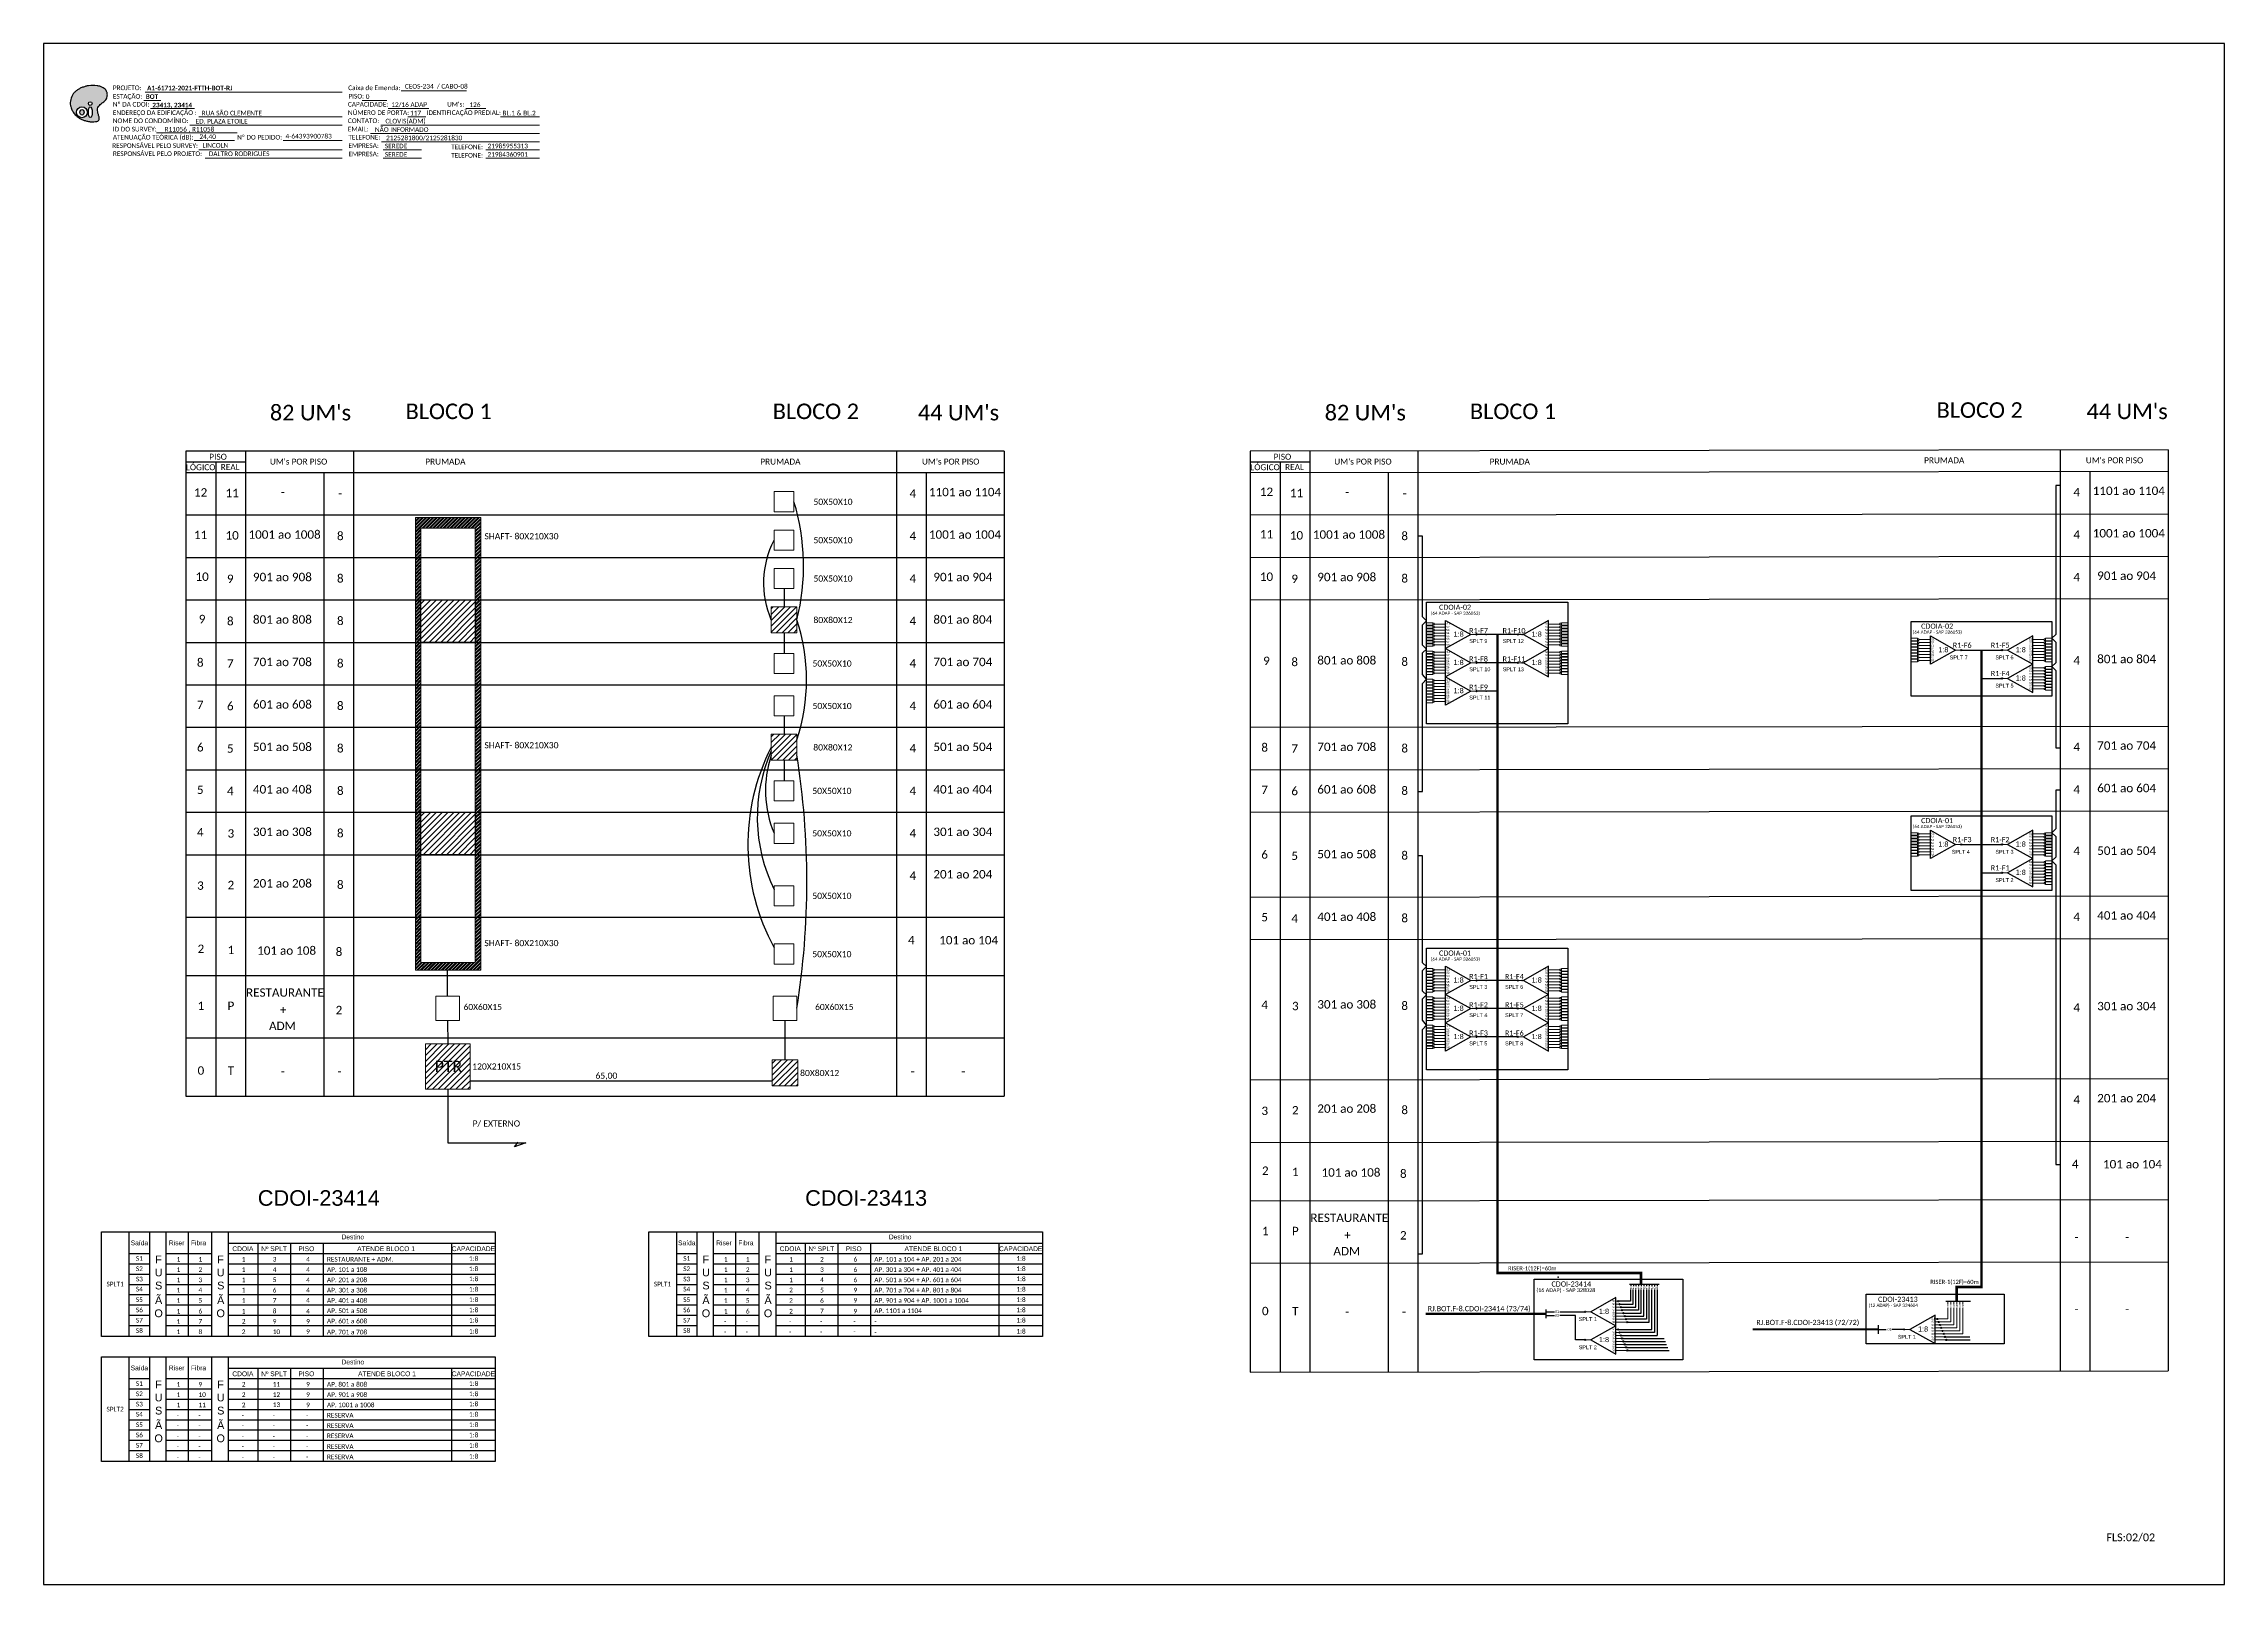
# Model space of a CAD drawing. Header units: metres. Extents: x -1286 to 457, y -500 to 94.
# Drawn here: x -384 to 457, y -500 to 94 of the extents above; entities that cross this region are included whole.
import ezdxf
from ezdxf.enums import TextEntityAlignment as Align

# ---------------------------------------------------------------- set-up
doc = ezdxf.new("R2010")
doc.units = ezdxf.units.M
doc.styles.add('ARIAL', font='arial.ttf')
doc.styles.add('WMF-Calibri0', font='calibri.ttf')
doc.styles.add('WMF-Calibri1', font='calibrib.ttf')
doc.linetypes.add('RESERVA', pattern='A,0.5,-0.15,["RESERVA",Standard,S=0.18,R=0,X=0,Y=-0.1],-1.3', length=1.95)

# ---------------------------------------------------------------- blocks, each defined once
blk = doc.blocks.new('SPLT_1-8_SC-APC')
at = {"color": 1, "lineweight": 0}
blk.add_lwpolyline([(-17.04, -7.55), (-19.26, -7.55)], dxfattribs=at)
at = {"color": 1}
blk.add_lwpolyline([(-7.37, -2.1), (-17.04, -7.55), (-7.37, -13), (-7.37, -2.1)], dxfattribs=at)
at = {"color": 3, "lineweight": 0}
for points in [[(-2.99, -3.51), (-7.37, -3.51)], [(-7.37, -4.66), (-2.99, -4.66)], [(-7.37, -5.82), (-2.99, -5.82)], [(-7.37, -6.97), (-2.99, -6.97)], [(-7.37, -8.12), (-2.99, -8.12)], [(-2.41, -3.02), (-2.41, -4)], [(-2.41, -3.02), (0, -3.02)], [(-2.41, -4), (0, -4)], [(-2.41, -4.17), (-2.41, -5.16)], [(-2.41, -4.17), (0, -4.17)], [(-2.41, -5.16), (0, -5.16)], [(-2.41, -5.32), (-2.41, -6.31)], [(-2.41, -5.32), (0, -5.32)], [(-2.41, -6.31), (0, -6.31)], [(-2.41, -6.48), (-2.41, -7.46)], [(-2.41, -6.48), (0, -6.48)], [(-2.41, -7.46), (0, -7.46)], [(-2.41, -7.63), (-2.41, -8.62)], [(-2.41, -7.63), (0, -7.63)], [(-7.37, -9.28), (-2.99, -9.28)], [(-7.37, -10.43), (-2.99, -10.43)], [(-7.37, -11.58), (-2.99, -11.58)], [(-2.41, -8.62), (0, -8.62)], [(-2.41, -8.78), (-2.41, -9.77)], [(-2.41, -8.78), (0, -8.78)], [(-2.41, -9.77), (0, -9.77)], [(-2.41, -9.94), (-2.41, -10.92)], [(-2.41, -9.94), (0, -9.94)], [(-2.41, -10.92), (0, -10.92)], [(-2.41, -11.09), (-2.41, -12.08)], [(-2.41, -11.09), (0, -11.09)], [(-2.41, -12.08), (0, -12.08)]]:
    blk.add_lwpolyline(points, dxfattribs=at)
for points in [[(-2.99, -3.22), (-2.41, -3.22), (-2.41, -3.8), (-2.99, -3.8)], [(-2.99, -4.38), (-2.41, -4.38), (-2.41, -4.95), (-2.99, -4.95)], [(-2.99, -5.53), (-2.41, -5.53), (-2.41, -6.1), (-2.99, -6.1)], [(-2.99, -6.68), (-2.41, -6.68), (-2.41, -7.26), (-2.99, -7.26)], [(-2.99, -7.84), (-2.41, -7.84), (-2.41, -8.41), (-2.99, -8.41)], [(-2.99, -8.99), (-2.41, -8.99), (-2.41, -9.56), (-2.99, -9.56)], [(-2.99, -10.14), (-2.41, -10.14), (-2.41, -10.72), (-2.99, -10.72)], [(-2.99, -11.3), (-2.41, -11.3), (-2.41, -11.87), (-2.99, -11.87)]]:
    blk.add_lwpolyline(points, close=True, dxfattribs=at)
at = {"color": 1, "style": 'ARIAL'}
for s, height, p in [('1:8', 2, (-13.91, -8.4)), ('S1', 0.75, (-8.74, -3.78)), ('S2', 0.75, (-8.74, -4.97)), ('S3', 0.75, (-8.74, -6.18)), ('S4', 0.75, (-8.74, -7.36)), ('S5', 0.75, (-8.74, -8.57)), ('S6', 0.75, (-8.74, -9.69)), ('S7', 0.75, (-8.74, -10.78)), ('S8', 0.75, (-8.74, -11.9))]:
    blk.add_text(s, height=height, dxfattribs=at).set_placement(p)
blk = doc.blocks.new('SPLT_1-8_SC-APC_ESQ')
at = {"color": 3, "lineweight": 0}
for points in [[(2.41, -3.02), (0, -3.02)], [(2.41, -4), (0, -4)], [(2.41, -4.17), (0, -4.17)], [(2.41, -5.16), (0, -5.16)], [(2.41, -5.32), (0, -5.32)], [(2.41, -6.31), (0, -6.31)], [(2.41, -6.48), (0, -6.48)], [(2.41, -7.46), (0, -7.46)], [(2.41, -7.63), (0, -7.63)], [(2.41, -3.02), (2.41, -4)], [(2.41, -4.17), (2.41, -5.16)], [(2.41, -5.32), (2.41, -6.31)], [(2.41, -6.48), (2.41, -7.46)], [(2.41, -7.63), (2.41, -8.62)], [(2.99, -3.51), (7.37, -3.51)], [(7.37, -4.66), (2.99, -4.66)], [(7.37, -5.82), (2.99, -5.82)], [(7.37, -6.97), (2.99, -6.97)], [(7.37, -8.12), (2.99, -8.12)], [(2.41, -8.62), (0, -8.62)], [(2.41, -8.78), (0, -8.78)], [(2.41, -9.77), (0, -9.77)], [(2.41, -9.94), (0, -9.94)], [(2.41, -10.92), (0, -10.92)], [(2.41, -11.09), (0, -11.09)], [(2.41, -12.08), (0, -12.08)], [(2.41, -8.78), (2.41, -9.77)], [(2.41, -9.94), (2.41, -10.92)], [(2.41, -11.09), (2.41, -12.08)], [(7.37, -9.28), (2.99, -9.28)], [(7.37, -10.43), (2.99, -10.43)], [(7.37, -11.58), (2.99, -11.58)]]:
    blk.add_lwpolyline(points, dxfattribs=at)
for points in [[(2.99, -3.22), (2.41, -3.22), (2.41, -3.8), (2.99, -3.8)], [(2.99, -4.38), (2.41, -4.38), (2.41, -4.95), (2.99, -4.95)], [(2.99, -5.53), (2.41, -5.53), (2.41, -6.1), (2.99, -6.1)], [(2.99, -6.68), (2.41, -6.68), (2.41, -7.26), (2.99, -7.26)], [(2.99, -7.84), (2.41, -7.84), (2.41, -8.41), (2.99, -8.41)], [(2.99, -8.99), (2.41, -8.99), (2.41, -9.56), (2.99, -9.56)], [(2.99, -10.14), (2.41, -10.14), (2.41, -10.72), (2.99, -10.72)], [(2.99, -11.3), (2.41, -11.3), (2.41, -11.87), (2.99, -11.87)]]:
    blk.add_lwpolyline(points, close=True, dxfattribs=at)
at = {"color": 1}
blk.add_lwpolyline([(7.37, -2.1), (17.04, -7.55), (7.37, -13), (7.37, -2.1)], dxfattribs=at)
at = {"color": 1, "lineweight": 0}
blk.add_lwpolyline([(17.04, -7.55), (19.26, -7.55)], dxfattribs=at)
at = {"color": 1, "style": 'ARIAL'}
for s, height, p in [('S5', 0.75, (7.55, -8.57)), ('S3', 0.75, (7.55, -6.18)), ('S4', 0.75, (7.55, -7.36)), ('S2', 0.75, (7.56, -4.97)), ('S1', 0.75, (7.7, -3.78)), ('1:8', 2, (10.45, -8.4)), ('S6', 0.75, (7.55, -9.69)), ('S7', 0.75, (7.55, -10.78)), ('S8', 0.75, (7.55, -11.9))]:
    blk.add_text(s, height=height, dxfattribs=at).set_placement(p)
blk = doc.blocks.new('SPLT_1-8_DIV_DIR')
h = blk.add_hatch(color=3)
h.dxf.hatch_style = 1
edge = h.paths.add_edge_path()
edge.add_arc((12.77, 4.04), 0.242, 0, 360)
h = blk.add_hatch(color=3)
h.dxf.hatch_style = 1
edge = h.paths.add_edge_path()
edge.add_arc((13.27, 2.88), 0.242, 0, 360)
h = blk.add_hatch(color=3)
h.dxf.hatch_style = 1
edge = h.paths.add_edge_path()
edge.add_arc((13.77, 1.73), 0.242, 0, 360)
h = blk.add_hatch(color=3)
h.dxf.hatch_style = 1
edge = h.paths.add_edge_path()
edge.add_arc((14.27, 0.58), 0.242, 0, 360)
h = blk.add_hatch(color=3)
h.dxf.hatch_style = 1
edge = h.paths.add_edge_path()
edge.add_arc((14.77, -0.58), 0.242, 0, 360)
h = blk.add_hatch(color=3)
h.dxf.hatch_style = 1
edge = h.paths.add_edge_path()
edge.add_arc((15.27, -1.73), 0.242, 0, 360)
h = blk.add_hatch(color=3)
h.dxf.hatch_style = 1
edge = h.paths.add_edge_path()
edge.add_arc((15.77, -2.88), 0.242, 0, 360)
h = blk.add_hatch(color=3)
h.dxf.hatch_style = 1
edge = h.paths.add_edge_path()
edge.add_arc((16.27, -4.04), 0.242, 0, 360)
at = {"color": 1, "lineweight": 0}
blk.add_lwpolyline([(2.22, 0), (0, 0)], dxfattribs=at)
at = {"color": 1}
blk.add_lwpolyline([(11.89, 5.45), (2.22, 0), (11.89, -5.45), (11.89, 5.45)], dxfattribs=at)
at = {"color": 7, "lineweight": 0}
for points in [[(12.77, 4.04), (11.89, 4.04)], [(11.89, 2.88), (13.27, 2.88)], [(11.89, 1.73), (13.77, 1.73)], [(11.89, 0.58), (14.27, 0.58)], [(11.89, -0.58), (14.77, -0.58)], [(11.89, -1.73), (15.27, -1.73)], [(11.89, -2.88), (15.77, -2.88)], [(11.89, -4.04), (16.27, -4.04)]]:
    blk.add_lwpolyline(points, dxfattribs=at)
at = {"color": 3}
for centre in [(12.77, 4.04), (13.27, 2.88), (13.77, 1.73), (14.27, 0.58), (14.77, -0.58), (15.27, -1.73), (15.77, -2.88), (16.27, -4.04)]:
    blk.add_circle(centre, 0.242, dxfattribs=at)
at = {"color": 1, "style": 'ARIAL'}
for s, height, p in [('1:8', 2, (5.35, -0.85)), ('S1', 0.75, (10.52, 3.77)), ('S2', 0.75, (10.52, 2.58)), ('S3', 0.75, (10.52, 1.37)), ('S4', 0.75, (10.52, 0.19)), ('S5', 0.75, (10.52, -1.02)), ('S6', 0.75, (10.52, -2.14)), ('S7', 0.75, (10.52, -3.24)), ('S8', 0.75, (10.52, -4.36))]:
    blk.add_text(s, height=height, dxfattribs=at).set_placement(p)
blk = doc.blocks.new('LEG_CDO64_DIR')
blk.add_point((0, 0))
at = {"color": 1, "style": 'WMF-Calibri0', "flags": 4}
blk.add_attdef('MODELO', text='', height=1.5, dxfattribs=at).set_placement((-1.52, -5.5), align=Align.CENTER)
blk.add_attdef('CDO', (-2.62, -3.57), '', height=2, dxfattribs=at)
blk = doc.blocks.new('OI')
h = blk.add_hatch(color=40)
edge = h.paths.add_edge_path()
edge.add_spline(control_points=[(4.35, -0.67), (3.92, -0.99), (3.26, -1.5), (2.81, -2.59), (2.9, -3.5), (3.06, -4.27), (3.31, -4.85), (3.37, -5.39), (3.4, -5.88), (3.2, -6.4), (2.54, -6.61), (1.65, -6.63), (0.55, -6.67), (-0.56, -6.42), (-1.61, -6.14), (-2.77, -5.61), (-3.92, -4.77), (-4.89, -3.7), (-5.34, -2.65), (-5.6, -1.94), (-5.85, -0.96), (-5.71, 0.47), (-5.1, 2.02), (-4.14, 3.02), (-3.3, 3.61), (-2.37, 4.16), (-1.36, 4.44), (-0.56, 4.7), (0.79, 4.85), (2.24, 4.97), (3.79, 4.57), (4.67, 4.21), (5.44, 3.65), (5.76, 2.99), (6.03, 2.21), (6.01, 1.46), (5.72, 0.64), (5.31, 0.08), (4.88, -0.38), (4.51, -0.55), (4.35, -0.67)], knot_values=[0, 0, 0, 0, 1.60434, 2.417191, 3.427595, 4.282808, 4.776746, 5.304182, 5.888771, 6.258406, 6.858137, 7.79129, 8.986195, 10.124242, 11.187857, 12.242908, 13.953784, 15.414161, 16.515391, 17.349188, 17.675853, 19.552021, 21.515531, 22.568638, 23.63245, 24.621084, 25.782718, 26.745347, 27.142653, 29.870543, 31.004649, 31.921532, 32.709589, 33.801391, 34.042471, 35.192333, 35.971461, 36.628871, 37.254359, 37.836911, 37.836911, 37.836911, 37.836911], degree=3, periodic=0)
h.paths.add_polyline_path([(1.13, -0.87, -1), (-0.04, -0.87, -1)], flags=16)
edge = h.paths.add_edge_path(flags=16)
edge.add_ellipse((0.56, -3.59), major_axis=(-0.02, 1.71), ratio=0.361305, start_angle=0, end_angle=360)
h.paths.add_polyline_path([(-0.36, -3.62, -1), (-3.8, -3.62, -1)], flags=16)
edge = h.paths.add_edge_path(flags=0)
edge.add_ellipse((-2.08, -3.62), major_axis=(0, 0.885), ratio=0.758294, start_angle=0, end_angle=360)
at = {"color": 40}
for centre, radius in [((-2.08, -3.62), 1.72), ((0.54, -0.87), 0.587)]:
    blk.add_circle(centre, radius, dxfattribs=at)
blk.add_ellipse((-2.08, -3.62), major_axis=(0, 0.885), ratio=0.758294, start_param=-3.141592653589792, end_param=3.141592653589792, dxfattribs=at)
blk.add_ellipse((0.56, -3.59), major_axis=(-0.02, 1.71), ratio=0.361305, dxfattribs=at)
at = {"color": 40, "start_tangent": (-0.800898, -0.598801), "end_tangent": (-0.800898, -0.598801)}
blk.add_spline([(4.35, -0.67), (3.2, -1.78), (2.9, -2.54), (2.92, -3.55), (3.12, -4.38), (3.28, -4.85), (3.37, -5.37), (3.35, -5.95), (3.2, -6.29), (2.66, -6.55), (1.73, -6.63), (0.54, -6.62), (-0.58, -6.41), (-1.6, -6.11), (-2.56, -5.67), (-3.95, -4.67), (-4.89, -3.56), (-5.37, -2.56), (-5.64, -1.78), (-5.72, -1.46), (-5.63, 0.42), (-4.84, 2.22), (-4.13, 2.99), (-3.27, 3.62), (-2.4, 4.09), (-1.3, 4.47), (-0.37, 4.72), (0.02, 4.77), (2.75, 4.8), (3.85, 4.53), (4.69, 4.16), (5.31, 3.68), (5.85, 2.73), (5.93, 2.5), (5.94, 1.35), (5.67, 0.62), (5.29, 0.08), (4.84, -0.36), (4.35, -0.67)], degree=3, dxfattribs=at)

msp = doc.modelspace()

# ---------------------------------------------------------------- hatches: boundary and pattern name
h = msp.add_hatch()
h.set_pattern_fill('ANSI32', color=3, scale=0.1)
h.set_pattern_definition([(45, (-7865.3121, 2062.385), (-0.67351921, 0.67351921), []), (45, (-7864.8631, 2062.385), (-0.67351921, 0.67351921), [])])
h.paths.add_polyline_path([(-215.47, -88.61), (-240.67, -88.61), (-240.67, -263.01), (-215.47, -263.01)])
h.paths.add_polyline_path([(-238.56, -92.49), (-217.58, -92.49), (-217.58, -260.04), (-238.56, -260.04)], flags=16)
h = msp.add_hatch()
h.set_pattern_fill('LINE', color=1, scale=0.5, angle=45)
h.paths.add_polyline_path([(-217.58, -120.27), (-238.56, -120.27), (-238.56, -136.64), (-217.58, -136.64)])
h = msp.add_hatch()
h.set_pattern_fill('LINE', color=1, scale=0.5, angle=45)
h.paths.add_polyline_path([(-93.55, -122.92), (-103.46, -122.92), (-103.46, -132.96), (-93.55, -132.96)])
h.paths.add_polyline_path([(-93.55, -172.04), (-103.46, -172.04), (-103.46, -182.08), (-93.55, -182.08)])
h = msp.add_hatch(color=3)
h.dxf.hatch_style = 1
edge = h.paths.add_edge_path()
edge.add_arc((168.53, -133.61), 0.256, 0, 360)
h = msp.add_hatch(color=3)
h.dxf.hatch_style = 1
edge = h.paths.add_edge_path()
edge.add_arc((184.46, -133.61), 0.256, 0, 360)
h = msp.add_hatch(color=3)
h.dxf.hatch_style = 1
edge = h.paths.add_edge_path()
edge.add_arc((355.44, -139.61), 0.256, 0, 360)
h = msp.add_hatch(color=3)
h.dxf.hatch_style = 1
edge = h.paths.add_edge_path()
edge.add_arc((371.16, -139.61), 0.256, 0, 360)
h = msp.add_hatch(color=3)
h.dxf.hatch_style = 1
edge = h.paths.add_edge_path()
edge.add_arc((168.53, -144.5), 0.256, 0, 360)
h = msp.add_hatch(color=3)
h.dxf.hatch_style = 1
edge = h.paths.add_edge_path()
edge.add_arc((184.46, -144.5), 0.256, 0, 360)
h = msp.add_hatch(color=3)
h.dxf.hatch_style = 1
edge = h.paths.add_edge_path()
edge.add_arc((371.16, -150.51), 0.256, 0, 360)
h = msp.add_hatch(color=3)
h.dxf.hatch_style = 1
edge = h.paths.add_edge_path()
edge.add_arc((168.53, -155.4), 0.256, 0, 360)
h = msp.add_hatch()
h.set_pattern_fill('LINE', color=1, scale=0.5, angle=45)
h.set_pattern_definition([(45, (0, -81.8594), (-1.122532, 1.122532), [])])
h.paths.add_polyline_path([(-217.58, -202.13), (-238.56, -202.13), (-238.56, -218.5), (-217.58, -218.5)])
h = msp.add_hatch(color=3)
h.dxf.hatch_style = 1
edge = h.paths.add_edge_path()
edge.add_arc((355.44, -214.55), 0.256, 0, 360)
h = msp.add_hatch(color=3)
h.dxf.hatch_style = 1
edge = h.paths.add_edge_path()
edge.add_arc((371.15, -214.55), 0.256, 0, 360)
h = msp.add_hatch(color=3)
h.dxf.hatch_style = 1
edge = h.paths.add_edge_path()
edge.add_arc((371.15, -225.45), 0.256, 0, 360)
h = msp.add_hatch(color=3)
h.dxf.hatch_style = 1
edge = h.paths.add_edge_path()
edge.add_arc((168.53, -266.95), 0.256, 0, 360)
h = msp.add_hatch(color=3)
h.dxf.hatch_style = 1
edge = h.paths.add_edge_path()
edge.add_arc((184.46, -266.95), 0.256, 0, 360)
h = msp.add_hatch(color=3)
h.dxf.hatch_style = 1
edge = h.paths.add_edge_path()
edge.add_arc((168.53, -277.84), 0.256, 0, 360)
h = msp.add_hatch(color=3)
h.dxf.hatch_style = 1
edge = h.paths.add_edge_path()
edge.add_arc((184.46, -277.84), 0.256, 0, 360)
h = msp.add_hatch()
h.set_pattern_fill('ANSI31', color=1, scale=12.675488, style=0)
h.set_pattern_definition([(45, (-1012.0673, -795.594), (-1.1203655, 1.1203655), [])])
h.paths.add_polyline_path([(-236.81, -308.9), (-219.61, -308.9), (-219.61, -291.46), (-236.81, -291.46)])
h.paths.add_polyline_path([(-234.27, -303.38), (-221.49, -303.38), (-221.49, -296.86), (-234.27, -296.86)], flags=24)
h = msp.add_hatch(color=3)
h.dxf.hatch_style = 1
edge = h.paths.add_edge_path()
edge.add_arc((168.53, -288.74), 0.256, 0, 360)
h = msp.add_hatch(color=3)
h.dxf.hatch_style = 1
edge = h.paths.add_edge_path()
edge.add_arc((184.46, -288.74), 0.256, 0, 360)
h = msp.add_hatch()
h.set_pattern_fill('LINE', color=1, scale=0.5, angle=45)
h.set_pattern_definition([(45, (-0.0296, -2.792), (-1.122532, 1.122532), [])])
h.paths.add_polyline_path([(-103.12, -307.6), (-93.22, -307.6), (-93.22, -297.56), (-103.12, -297.56)])
h = msp.add_hatch(color=3)
h.dxf.hatch_style = 1
edge = h.paths.add_edge_path()
edge.add_arc((210.43, -394.68), 0.256, 0, 360)
h = msp.add_hatch(color=3)
h.dxf.hatch_style = 1
edge = h.paths.add_edge_path()
edge.add_arc((333.46, -401.53), 0.205, 0, 360)
h = msp.add_hatch(color=3)
h.dxf.hatch_style = 1
edge = h.paths.add_edge_path()
edge.add_arc((210.43, -405.56), 0.256, 0, 360)

# ---------------------------------------------------------------- linework, layer by layer
for p, q in [((-361.79, -363.86), (-209.93, -363.86)), ((-361.79, -404.27), (-361.79, -363.86)), ((-351.13, -363.86), (-351.13, -404.27)), ((-343.25, -363.86), (-343.25, -404.27)), ((-336.77, -404.27), (-336.77, -363.86)), ((-328.32, -363.86), (-328.32, -404.27)), ((-319.31, -363.86), (-319.31, -404.27)), ((-312.83, -363.86), (-312.83, -404.27)), ((-312.83, -368.27), (-209.93, -368.27)), ((-301.42, -368.27), (-301.42, -404.27)), ((-288.85, -368.27), (-288.85, -404.27)), ((-276.3, -368.27), (-276.3, -404.27)), ((-226.72, -368.27), (-226.72, -404.27)), ((-209.93, -363.86), (-209.93, -404.27)), ((-150.7, -363.86), (1.15, -363.86)), ((-150.7, -404.27), (-150.7, -363.86)), ((-140.04, -363.86), (-140.04, -404.27)), ((-132.16, -363.86), (-132.16, -404.27)), ((-125.69, -404.27), (-125.69, -363.86)), ((-117.23, -363.86), (-117.23, -404.27)), ((-108.22, -363.86), (-108.22, -404.27)), ((-101.74, -363.86), (-101.74, -404.27)), ((-101.74, -368.27), (1.15, -368.27)), ((-90.34, -368.27), (-90.34, -404.27)), ((-77.76, -368.27), (-77.76, -404.27)), ((-65.22, -368.27), (-65.22, -404.27)), ((-15.64, -368.27), (-15.64, -404.27)), ((1.15, -363.86), (1.15, -404.27)), ((-351.13, -372.24), (-343.25, -372.24)), ((-351.13, -376.2), (-343.25, -376.2)), ((-336.77, -372.24), (-319.31, -372.24)), ((-336.77, -376.2), (-319.31, -376.2)), ((-312.83, -372.24), (-209.93, -372.24)), ((-312.83, -376.2), (-209.93, -376.2)), ((-140.04, -372.24), (-132.16, -372.24)), ((-140.04, -376.2), (-132.16, -376.2)), ((-125.69, -372.24), (-108.22, -372.24)), ((-125.69, -376.2), (-108.22, -376.2)), ((-101.74, -372.24), (1.15, -372.24)), ((-101.74, -376.2), (1.15, -376.2)), ((-351.13, -380.17), (-343.25, -380.17)), ((-351.13, -384.14), (-343.25, -384.14)), ((-336.77, -380.17), (-319.31, -380.17)), ((-336.77, -384.14), (-319.31, -384.14)), ((-312.83, -380.17), (-209.93, -380.17)), ((-312.83, -384.14), (-209.93, -384.14)), ((-140.04, -380.17), (-132.16, -380.17)), ((-140.04, -384.14), (-132.16, -384.14)), ((-125.69, -380.17), (-108.22, -380.17)), ((-125.69, -384.14), (-108.22, -384.14)), ((-101.74, -380.17), (1.15, -380.17)), ((-101.74, -384.14), (1.15, -384.14)), ((-351.13, -388.11), (-343.25, -388.11)), ((-351.13, -392.08), (-343.25, -392.08)), ((-336.77, -388.11), (-319.31, -388.11)), ((-336.77, -392.08), (-319.31, -392.08)), ((-312.83, -388.11), (-209.93, -388.11)), ((-312.83, -392.08), (-209.93, -392.08)), ((-140.04, -388.11), (-132.16, -388.11)), ((-140.04, -392.08), (-132.16, -392.08)), ((-125.69, -388.11), (-108.22, -388.11)), ((-125.69, -392.08), (-108.22, -392.08)), ((-101.74, -388.11), (1.15, -388.11)), ((-101.74, -392.08), (1.15, -392.08)), ((-351.13, -396.05), (-343.25, -396.05)), ((-351.13, -400.02), (-343.25, -400.02)), ((-336.77, -396.05), (-319.31, -396.05)), ((-336.77, -400.02), (-319.31, -400.02)), ((-312.83, -396.05), (-209.93, -396.05)), ((-312.83, -400.02), (-209.93, -400.02)), ((-140.04, -396.05), (-132.16, -396.05)), ((-140.04, -400.02), (-132.16, -400.02)), ((-125.69, -396.05), (-108.22, -396.05)), ((-125.69, -400.02), (-108.22, -400.02)), ((-101.74, -396.05), (1.15, -396.05)), ((-101.74, -400.02), (1.15, -400.02)), ((-209.93, -404.27), (-361.79, -404.27)), ((-361.79, -412.07), (-209.93, -412.07)), ((-361.79, -452.49), (-361.79, -412.07)), ((-351.13, -412.07), (-351.13, -452.49)), ((-343.25, -412.07), (-343.25, -452.49)), ((-336.77, -452.49), (-336.77, -412.07)), ((-328.32, -412.07), (-328.32, -452.49)), ((-319.31, -412.07), (-319.31, -452.49)), ((-312.83, -412.07), (-312.83, -452.49)), ((-209.93, -412.07), (-209.93, -452.49)), ((1.15, -404.27), (-150.7, -404.27)), ((-351.13, -420.45), (-343.25, -420.45)), ((-336.77, -420.45), (-319.31, -420.45)), ((-312.83, -416.48), (-209.93, -416.48)), ((-312.83, -420.45), (-209.93, -420.45)), ((-301.42, -416.48), (-301.42, -452.49)), ((-288.85, -416.48), (-288.85, -452.49)), ((-276.3, -416.48), (-276.3, -452.49)), ((-226.72, -416.48), (-226.72, -452.49)), ((-351.13, -424.42), (-343.25, -424.42)), ((-351.13, -428.39), (-343.25, -428.39)), ((-336.77, -424.42), (-319.31, -424.42)), ((-336.77, -428.39), (-319.31, -428.39)), ((-312.83, -424.42), (-209.93, -424.42)), ((-312.83, -428.39), (-209.93, -428.39)), ((-351.13, -432.36), (-343.25, -432.36)), ((-351.13, -436.33), (-343.25, -436.33)), ((-336.77, -432.36), (-319.31, -432.36)), ((-336.77, -436.33), (-319.31, -436.33)), ((-312.83, -432.36), (-209.93, -432.36)), ((-312.83, -436.33), (-209.93, -436.33)), ((-351.13, -440.29), (-343.25, -440.29)), ((-351.13, -444.26), (-343.25, -444.26)), ((-336.77, -440.29), (-319.31, -440.29)), ((-336.77, -444.26), (-319.31, -444.26)), ((-312.83, -440.29), (-209.93, -440.29)), ((-312.83, -444.26), (-209.93, -444.26)), ((-209.93, -452.49), (-361.79, -452.49)), ((-351.13, -448.23), (-343.25, -448.23)), ((-336.77, -448.23), (-319.31, -448.23)), ((-312.83, -448.23), (-209.93, -448.23))]:
    msp.add_line(p, q)
at = {"color": 5}
for p, q in [((236.2, -384.03), (236.2, -384.9)), ((237.2, -384.03), (237.2, -384.9)), ((237.2, -384.03), (237.2, -384.9)), ((237.2, -386.12), (237.2, -402.68)), ((238.19, -384.03), (238.19, -384.9)), ((238.19, -386.12), (238.19, -403.84)), ((237.2, -402.68), (223.61, -402.68)), ((224.18, -403.84), (238.19, -403.84))]:
    msp.add_line(p, q, dxfattribs=at)
at = {"color": 8, "linetype": 'RESERVA', "ltscale": 4}
for p, q in [((224.68, -405), (240.85, -405)), ((225.18, -406.15), (241.35, -406.15)), ((225.68, -407.3), (241.85, -407.3)), ((226.17, -408.45), (242.35, -408.45)), ((226.67, -409.6), (242.85, -409.6)), ((349.47, -404.41), (358.84, -404.41)), ((349.97, -405.56), (358.86, -405.56))]:
    msp.add_line(p, q, dxfattribs=at)
msp.add_lwpolyline([(-384.06, -499.81), (456.94, -499.81), (456.94, 94.19), (-384.06, 94.19)], close=True)
at = {"color": 7, "lineweight": 0}
for points in [[(-246.14, 76.01), (-221, 76.01)], [(-345.46, 72.24), (-338.91, 72.24)], [(-344.95, 75.52), (-268.98, 75.52)], [(-342.8, 69.17), (-325.83, 69.17)], [(-261.18, 72.28), (-251.7, 72.28)], [(-251.13, 69.17), (-235.45, 69.17)], [(-221.19, 69.17), (-213.52, 69.17)], [(-340.48, 59.75), (-309.44, 59.75)], [(-327.64, 62.82), (-268.98, 62.82)], [(-324.23, 65.93), (-268.98, 65.93)], [(-258.05, 59.58), (-192.79, 59.58)], [(-254.02, 62.82), (-192.79, 62.82)], [(-243.55, 65.93), (-236.6, 65.93)], [(-207.85, 65.93), (-192.82, 65.93)], [(-325.95, 56.79), (-310.44, 56.79)], [(-324.23, 53.23), (-268.98, 53.23)], [(-291.72, 56.79), (-268.95, 56.79)], [(-253.77, 56.34), (-192.79, 56.34)], [(-253.16, 53.23), (-238.36, 53.23)], [(-213.56, 53.23), (-192.79, 53.23)], [(-321.74, 49.99), (-268.98, 49.99)], [(-253.16, 49.99), (-238.36, 49.99)], [(-213.56, 49.99), (-192.79, 49.99)]]:
    msp.add_lwpolyline(points, dxfattribs=at)
at = {"color": 0}
for points in [[(-13.62, -62.93), (-329.19, -62.93)], [(-329.19, -67.04), (-306.04, -67.04)], [(435.2, -62.43), (81.28, -62.93)], [(81.28, -67.04), (104.43, -67.04)], [(-329.19, -71.15), (-13.62, -71.15)], [(81.28, -71.15), (435.2, -70.65)]]:
    msp.add_lwpolyline(points, dxfattribs=at)
for points in [[(-329.19, -62.93), (-329.19, -71.15)], [(-317.61, -67.04), (-317.61, -71.15)], [(-306.04, -71.15), (-306.04, -62.93)], [(-264.45, -71.15), (-264.45, -62.93)], [(-55.21, -62.93), (-55.21, -71.15)], [(-13.62, -62.93), (-13.62, -71.15)], [(81.28, -62.93), (81.28, -71.15)], [(92.85, -67.04), (92.85, -71.15)], [(104.43, -71.15), (104.43, -62.93)], [(146.02, -71.15), (146.02, -62.93)], [(393.61, -62.43), (393.61, -70.65)], [(435.2, -62.43), (435.2, -70.65)], [(-329.19, -71.15), (-329.19, -311.62)], [(-329.19, -71.15), (-13.62, -71.15)], [(-317.61, -71.15), (-317.61, -311.62)], [(-306.04, -311.62), (-306.04, -71.15)], [(-276.02, -71.15), (-276.02, -311.62)], [(-264.45, -311.62), (-264.45, -71.15)], [(-55.21, -71.15), (-55.21, -311.62)], [(-43.64, -311.62), (-43.64, -71.15)], [(-13.62, -71.15), (-13.62, -311.62)], [(81.28, -71.15), (435.2, -70.65)], [(81.28, -71.15), (81.28, -417.99)], [(92.85, -71.15), (92.85, -417.99)], [(104.43, -417.99), (104.43, -71.15)], [(134.44, -71.15), (134.44, -417.99)], [(146.02, -417.99), (146.02, -71.15)], [(393.61, -70.65), (393.61, -417.49)], [(405.18, -417.49), (405.18, -70.65)], [(435.2, -70.65), (435.2, -417.49)], [(-329.19, -87.53), (-13.62, -87.53)], [(81.28, -87.53), (435.2, -87.02)], [(-329.19, -103.9), (-13.62, -103.9)], [(81.28, -103.9), (435.2, -103.4)], [(-329.19, -120.27), (-13.62, -120.27)], [(81.28, -120.27), (435.2, -119.77)], [(-329.19, -136.64), (-13.62, -136.64)], [(-329.19, -153.01), (-13.62, -153.01)], [(-329.19, -169.38), (-13.62, -169.38)], [(81.28, -169.38), (435.2, -168.88)], [(-329.19, -185.76), (-13.62, -185.76)], [(81.28, -185.76), (435.2, -185.26)], [(81.28, -202.13), (435.2, -201.63)], [(-329.19, -202.13), (-13.62, -202.13)], [(-329.19, -218.5), (-13.62, -218.5)], [(81.28, -234.87), (435.2, -234.37)], [(-329.19, -242.59), (-13.62, -242.59)], [(81.28, -251.24), (435.2, -250.74)], [(-329.19, -265.06), (-13.62, -265.06)], [(-329.19, -289.15), (-13.62, -289.15)], [(81.28, -305.34), (435.2, -304.83)], [(-329.19, -311.62), (-13.62, -311.62)], [(81.28, -329.42), (435.2, -328.92)], [(81.28, -351.9), (435.2, -351.4)], [(81.28, -375.98), (435.2, -375.48)], [(81.28, -417.99), (435.2, -417.49)]]:
    msp.add_lwpolyline(points)
at = {"lineweight": 0}
for points in [[(-94.68, -78.53), (-102.34, -78.53), (-102.34, -86.3), (-94.68, -86.3)], [(-94.68, -93.32), (-102.34, -93.32), (-102.34, -101.09), (-94.68, -101.09)], [(-94.68, -108.12), (-102.34, -108.12), (-102.34, -115.89), (-94.68, -115.89)], [(-94.68, -140.87), (-102.34, -140.87), (-102.34, -148.63), (-94.68, -148.63)], [(-94.68, -157.24), (-102.34, -157.24), (-102.34, -165.01), (-94.68, -165.01)], [(-94.68, -189.98), (-102.34, -189.98), (-102.34, -197.75), (-94.68, -197.75)], [(-94.68, -206.35), (-102.34, -206.35), (-102.34, -214.12), (-94.68, -214.12)], [(-94.68, -230.44), (-102.34, -230.44), (-102.34, -238.21), (-94.68, -238.21)], [(-94.68, -252.91), (-102.34, -252.91), (-102.34, -260.68), (-94.68, -260.68)]]:
    msp.add_lwpolyline(points, close=True, dxfattribs=at)
at = {"color": 3}
for points in [[(-93.55, -127.94, 0.136772), (-94.68, -82.41)], [(-103.46, -127.94, -0.220044), (-102.34, -97.21)], [(-93.55, -174.19, 0.160724), (-93.55, -127.94)], [(-103.46, -177.06, 0.247546), (-102.34, -254.34)], [(-103.46, -178.47, 0.22184), (-102.34, -231.95)], [(-103.46, -180.16, 0.182591), (-102.34, -210.24)], [(-93.55, -277.72, 0.07868), (-93.55, -180.05)]]:
    msp.add_lwpolyline(points, format="xyb", dxfattribs=at)
for points in [[(393.61, -76.11), (391.96, -76.11), (391.95, -133.57), (390.39, -135.08), (391.95, -136.59), (391.95, -144.47), (390.39, -145.98), (391.95, -147.48), (391.99, -177.29), (393.64, -177.29)], [(146.01, -194.14), (147.66, -194.14), (147.66, -152.52), (149.24, -150.87), (147.67, -149.01), (147.67, -140.73), (149.24, -139.22), (147.67, -137.71), (147.67, -129.83), (149.24, -128.32), (147.67, -126.82), (147.67, -95.65), (146.02, -95.65)], [(-98.51, -115.89), (-98.51, -122.92)], [(-98.51, -132.96), (-98.51, -140.87)], [(-98.51, -165.01), (-98.51, -172.04)], [(-98.51, -182.08), (-98.51, -189.98)], [(393.61, -193.66), (391.96, -193.66), (391.95, -208.51), (390.38, -210.02), (391.95, -211.53), (391.95, -219.41), (390.38, -220.92), (391.95, -222.42), (391.95, -337.95), (393.6, -337.95)], [(146.01, -372.37), (147.66, -372.37), (147.66, -285.86), (149.24, -284.21), (147.67, -282.35), (147.67, -274.07), (149.24, -272.56), (147.67, -271.05), (147.67, -263.17), (149.24, -261.66), (147.67, -260.16), (147.67, -218.93), (146.02, -218.93)], [(-228.27, -273.08), (-228.26, -263.01)], [(-228.27, -282.36), (-228.21, -291.46)], [(-98.14, -297.56), (-98.12, -282.36)], [(-219.61, -305.71), (-103.12, -305.71)], [(195.45, -394.68), (198.61, -394.68)], [(200.68, -394.68), (210.43, -394.68)], [(323.49, -401.53), (326.57, -401.53)], [(333.46, -401.53), (328.72, -401.53)]]:
    msp.add_lwpolyline(points, dxfattribs=at)
at = {"color": 2, "lineweight": 0}
for points in [[(-240.67, -88.55), (-215.47, -88.55), (-215.47, -263.01), (-240.67, -263.01)], [(-238.56, -92.6), (-217.58, -92.6), (-217.58, -260.04), (-238.56, -260.04)]]:
    msp.add_lwpolyline(points, close=True, dxfattribs=at)
at = {"color": 10}
for points in [[(-238.56, -120.27), (-217.58, -120.27), (-217.58, -136.64), (-238.56, -136.64)], [(-238.56, -202.13), (-217.58, -202.13), (-217.58, -218.5), (-238.56, -218.5)]]:
    msp.add_lwpolyline(points, close=True, dxfattribs=at)
at = {"color": 1, "lineweight": 0}
for points in [[(-93.55, -122.92), (-103.46, -122.92), (-103.46, -132.96), (-93.55, -132.96)], [(-93.55, -172.04), (-103.46, -172.04), (-103.46, -182.08), (-93.55, -182.08)], [(-236.81, -291.46), (-219.61, -291.46), (-219.61, -308.9), (-236.81, -308.9)], [(-93.22, -297.56), (-103.12, -297.56), (-103.12, -307.6), (-93.22, -307.6)]]:
    msp.add_lwpolyline(points, close=True, dxfattribs=at)
at = {"color": 1}
for points in [[(149.24, -121.17), (203.73, -121.17), (203.73, -168.07), (149.24, -168.07)], [(336.18, -128.56), (390.42, -128.56), (390.42, -157.37), (336.18, -157.37)], [(336.18, -203.5), (390.41, -203.5), (390.41, -232.31), (336.18, -232.31)], [(149.24, -254.51), (203.73, -254.51), (203.73, -301.41), (149.24, -301.41)], [(190.81, -382.14), (248.04, -382.14), (248.04, -413.23), (190.81, -413.23)], [(318.85, -387.98), (371.98, -387.98), (371.98, -407.09), (318.85, -407.09)]]:
    msp.add_lwpolyline(points, close=True, dxfattribs=at)
at = {"color": 5}
for points in [[(184.44, -133.61), (168.78, -133.61)], [(355.44, -139.61), (371.13, -139.61)], [(184.44, -144.5), (168.78, -144.5)], [(363.28, -150.51), (371.13, -150.51)], [(176.61, -155.4), (168.78, -155.4)], [(355.44, -214.55), (371.12, -214.55)], [(363.28, -225.45), (371.12, -225.45)], [(184.44, -266.95), (168.78, -266.95)], [(184.44, -277.84), (168.78, -277.84)], [(176.61, -288.74), (168.78, -288.74)], [(184.44, -288.74), (168.78, -288.74)], [(227.97, -386.12), (227.97, -390.65), (223.2, -390.65)], [(223.42, -401.53), (236.2, -401.53), (236.2, -386.12)], [(223.92, -391.8), (228.97, -391.8), (228.97, -386.12)], [(224.42, -392.95), (230.03, -392.95), (230.03, -386.12)], [(231.02, -386.12), (231.02, -394.1), (224.7, -394.1)], [(225.41, -395.26), (232.08, -395.26), (232.08, -386.12)], [(225.91, -396.41), (233.07, -396.41), (233.07, -386.12)], [(234.13, -386.12), (234.13, -397.56), (226.2, -397.56)], [(226.91, -398.71), (235.13, -398.72), (235.13, -386.12)], [(227.49, -384.03), (239, -384.01)], [(228.09, -384.03), (228.09, -384.9)], [(229.01, -384.03), (229.01, -384.9)], [(229.94, -384.03), (229.94, -384.9)], [(231.02, -384.03), (231.02, -384.9)], [(232.08, -384.03), (232.08, -384.9)], [(233.07, -384.03), (233.07, -384.9)], [(234.13, -384.03), (234.13, -384.9)], [(235.13, -384.03), (235.13, -384.9)], [(349.55, -390.58), (359.03, -390.58)]]:
    msp.add_lwpolyline(points, dxfattribs=at)
at = {"color": 5, "const_width": 1}
for points in [[(231.99, -384.03), (231.99, -379.81), (176.61, -379.81), (176.61, -133.61)], [(353.71, -390.58), (353.71, -385.11), (363.28, -385.11), (363.28, -139.61)]]:
    msp.add_lwpolyline(points, dxfattribs=at)
at = {"color": 0, "lineweight": 0}
for points in [[(-223.69, -273.08), (-232.85, -273.08), (-232.85, -282.36), (-223.69, -282.36)], [(-93.55, -273.08), (-102.7, -273.08), (-102.7, -282.36), (-93.55, -282.36)]]:
    msp.add_lwpolyline(points, close=True, dxfattribs=at)
at = {"color": 1}
for points in [[(-228.21, -308.9), (-228.21, -329.55), (-198.07, -329.55)], [(-202.48, -331.14), (-201.08, -329.31)], [(-198.07, -329.55), (-202.48, -331.14)], [(195.45, -397.18), (195.45, -393.83)], [(323.49, -403.16), (323.49, -399.9)]]:
    msp.add_lwpolyline(points, dxfattribs=at)
for points, const_width in [([(148.97, -395.51), (195.45, -395.51)], 1), ([(275.03, -401.53), (323.49, -401.53)], 0.8)]:
    msp.add_lwpolyline(points, dxfattribs=dict(at, const_width=const_width))
at = {"color": 5, "lineweight": 0}
for points in [[(350.24, -393.32), (350.24, -397.49), (346.47, -397.49)], [(346.97, -398.65), (351.4, -398.65), (351.4, -393.29)], [(347.47, -399.8), (352.55, -399.8), (352.55, -393.29)], [(347.97, -400.95), (353.71, -400.95), (353.71, -393.29)], [(348.47, -402.1), (354.87, -402.1), (354.87, -393.29)], [(348.97, -403.26), (356.02, -403.26), (356.02, -393.29)], [(350.24, -390.58), (350.24, -391.9)], [(351.4, -390.58), (351.4, -391.86)], [(352.55, -390.58), (352.55, -391.87)], [(353.71, -390.58), (353.71, -391.86)], [(354.87, -390.58), (354.87, -391.86)], [(356.02, -390.58), (356.02, -391.87)]]:
    msp.add_lwpolyline(points, dxfattribs=at)
at = {"color": 2}
for points in [[(195.45, -396.14), (198.61, -396.14)], [(210.43, -405.56), (206.74, -405.56), (206.74, -396.14), (200.68, -396.14)]]:
    msp.add_lwpolyline(points, dxfattribs=at)
at = {"color": 3}
for centre, radius in [((168.53, -133.61), 0.256), ((184.46, -133.61), 0.256), ((355.44, -139.61), 0.256), ((371.16, -139.61), 0.256), ((168.53, -144.5), 0.256), ((184.46, -144.5), 0.256), ((371.16, -150.51), 0.256), ((168.53, -155.4), 0.256), ((355.44, -214.55), 0.256), ((371.15, -214.55), 0.256), ((371.15, -225.45), 0.256), ((168.53, -266.95), 0.256), ((184.46, -266.95), 0.256), ((168.53, -277.84), 0.256), ((184.46, -277.84), 0.256), ((168.53, -288.74), 0.256), ((184.46, -288.74), 0.256), ((210.43, -394.68), 0.256), ((333.46, -401.53), 0.205), ((333.46, -401.53), 0.205), ((210.43, -405.56), 0.256)]:
    msp.add_circle(centre, radius, dxfattribs=at)
for p in [(172.27, -133.61), (186.08, -133.61), (172.27, -144.5), (186.08, -144.5), (172.27, -155.4), (172.27, -266.95), (186.08, -266.95), (172.27, -277.84), (186.08, -277.84), (172.27, -288.74)]:
    msp.add_point(p)

# ---------------------------------------------------------------- block references
at = {"color": 6, "xscale": 1.213923925163967, "yscale": 1.213923925163967, "zscale": 1.213923925163967, "rotation": 0.1532896023949059}
msp.add_blockref('OI', (-366.75, 72.14), dxfattribs=at)
for name, p in [('SPLT_1-8_SC-APC_ESQ', (149.24, -126.06)), ('SPLT_1-8_SC-APC_ESQ', (336.18, -132.06)), ('SPLT_1-8_SC-APC_ESQ', (149.24, -136.96)), ('SPLT_1-8_SC-APC_ESQ', (149.24, -147.85)), ('SPLT_1-8_SC-APC_ESQ', (336.18, -207)), ('SPLT_1-8_SC-APC_ESQ', (149.24, -259.4)), ('SPLT_1-8_SC-APC_ESQ', (149.24, -270.3)), ('SPLT_1-8_SC-APC_ESQ', (149.24, -281.19)), ('SPLT_1-8_DIV_DIR', (333.46, -401.53))]:
    msp.add_blockref(name, p)
at = {"color": 3}
for p in [(203.7, -126.06), (390.39, -132.06), (203.7, -136.96), (390.39, -142.96), (390.38, -207), (390.38, -217.9), (203.7, -259.4), (203.7, -270.3), (203.7, -281.19)]:
    msp.add_blockref('SPLT_1-8_SC-APC', p, dxfattribs=at)
ref = msp.add_blockref('LEG_CDO64_DIR', (200.06, -381.43))
ref.add_attrib('CDO', 'CDOI-23414', (197.44, -385.01), dxfattribs={"color": 1, "height": 2, "style": 'WMF-Calibri0'})
ref.add_attrib('MODELO', '(16 ADAP) - SAP 328028', dxfattribs={"color": 1, "height": 1.5, "style": 'WMF-Calibri0'}).set_placement((202.97, -387.13), align=Align.CENTER)
at = {"xscale": 0.9982254764087685, "yscale": 0.9982254764087685, "zscale": 0.9982254764087685}
for p in [(210.43, -394.68), (210.43, -405.56)]:
    msp.add_blockref('SPLT_1-8_DIV_DIR', p, dxfattribs=at)

# ---------------------------------------------------------------- texts
at = {"color": 7, "lineweight": 0, "style": 'WMF-Calibri0'}
for s, height, p in [('PROJETO:', 1.793, (-357.35, 76.26)), ('Caixa de Emenda:', 1.7927, (-266.59, 76.26)), ('ESTAÇÃO:', 1.793, (-357.35, 72.98)), ('Nº DA CDOI:', 1.7927, (-357.35, 69.91)), ('ENDEREÇO DA EDIFICAÇÃO :', 1.7927, (-357.35, 66.68)), ('CAPACIDADE:', 1.7927, (-266.7, 69.91)), ('NÚMERO DE PORTA:', 1.7927, (-266.7, 66.68)), ('PISO:', 1.793, (-266.52, 73.03)), ('IDENTIFICAÇÃO PREDIAL:', 1.7927, (-236.33, 66.68)), ("UM's:", 1.793, (-228.46, 69.91)), ('ATENUAÇÃO TEÓRICA (dB):', 1.7927, (-357.35, 57.21)), ('NOME DO CONDOMÍNIO:', 1.7927, (-357.35, 63.56)), ('ID DO SURVEY:', 1.7927, (-357.35, 60.33)), ('Nº DO PEDIDO:', 1.7927, (-309.43, 57.21)), ('CONTATO:', 1.793, (-266.7, 63.56)), ('EMAIL:', 1.793, (-266.7, 60.33)), ('TELEFONE:', 1.793, (-266.52, 57.21)), ('RESPONSÁVEL PELO SURVEY:', 1.7927, (-357.59, 53.98)), ('RESPONSÁVEL PELO PROJETO:', 1.7927, (-357.35, 50.87)), ('EMPRESA:', 1.793, (-266.52, 53.98)), ('EMPRESA:', 1.793, (-266.52, 50.74)), ('TELEFONE:', 1.793, (-226.92, 53.47)), ('TELEFONE:', 1.793, (-226.92, 50.24))]:
    msp.add_text(s, height=height, dxfattribs=at).set_placement(p)
at = {"color": 7}
for s, height, style, p in [('A1-61712-2021-FTTH-BOT-RJ', 1.7927, 'WMF-Calibri1', (-344.15, 76.17)), ('CEOS-234  / CABO-08', 1.7927, 'WMF-Calibri0', (-244.74, 76.85)), ('BOT', 1.793, 'WMF-Calibri1', (-344.67, 72.89)), (' RUA SÃO CLEMENTE', 1.7927, 'WMF-Calibri0', (-323.72, 66.52)), ('0', 1.79, 'WMF-Calibri0', (-259.83, 72.88)), ('12/16 ADAP', 1.793, 'WMF-Calibri0', (-249.96, 69.79)), ('117', 1.793, 'WMF-Calibri0', (-242.73, 66.53)), ('126', 1.793, 'WMF-Calibri0', (-219.84, 69.77)), ('BL.1 & BL.2', 1.7927, 'WMF-Calibri0', (-207.09, 66.53)), ('R11056 , R11058', 1.7927, 'WMF-Calibri0', (-337.39, 60.28)), ('ED. PLAZA ETOILE', 1.7927, 'WMF-Calibri0', (-325.44, 63.39)), ('24,40', 1.793, 'WMF-Calibri0', (-323.96, 57.45)), ('4-64393900783', 1.7927, 'WMF-Calibri0', (-290.77, 57.62)), ('NÃO INFORMADO', 1.7927, 'WMF-Calibri0', (-256.28, 60.18)), ('CLOVIS(ADM)', 1.7927, 'WMF-Calibri0', (-252.24, 63.42)), ('2125281800/2125281830', 1.7927, 'WMF-Calibri0', (-251.99, 56.94)), ('LINCOLN', 1.793, 'WMF-Calibri0', (-322.83, 54.07)), ('DALTRO RODRIGUES', 1.7927, 'WMF-Calibri0', (-320.34, 50.83)), ('SEREDE', 1.793, 'WMF-Calibri0', (-252.46, 53.83)), ('SEREDE', 1.793, 'WMF-Calibri0', (-252.46, 50.59)), ('21985955313', 1.7927, 'WMF-Calibri0', (-212.85, 53.83)), ('21984360901', 1.7927, 'WMF-Calibri0', (-212.85, 50.59)), ('-', 3.24, 'WMF-Calibri0', (-292.57, -80.31)), ('50X50X10', 2.373, 'WMF-Calibri0', (-87.18, -83.63)), ('1101 ao 1104', 3.24, 'WMF-Calibri0', (-42.65, -80.31)), ('-', 3.24, 'WMF-Calibri0', (117.9, -80.31)), ('1101 ao 1104', 3.24, 'WMF-Calibri0', (406.17, -79.81)), ('1001 ao 1008', 3.24, 'WMF-Calibri0', (-305.05, -96.68)), ('SHAFT- 80X210X30', 2.3729, 'WMF-Calibri0', (-214.07, -96.9)), ('50X50X10', 2.373, 'WMF-Calibri0', (-87.18, -98.42)), ('1001 ao 1004', 3.24, 'WMF-Calibri0', (-42.65, -96.68)), ('1001 ao 1008', 3.24, 'WMF-Calibri0', (105.42, -96.68)), ('1001 ao 1004', 3.24, 'WMF-Calibri0', (406.17, -96.18)), ('901 ao 904', 3.24, 'WMF-Calibri0', (407.89, -112.56)), ('901 ao 908', 3.24, 'WMF-Calibri0', (-303.33, -113.06)), ('50X50X10', 2.373, 'WMF-Calibri0', (-87.18, -113.22)), ('901 ao 904', 3.24, 'WMF-Calibri0', (-40.93, -113.06)), ('901 ao 908', 3.24, 'WMF-Calibri0', (107.13, -113.06)), ('801 ao 808', 3.24, 'WMF-Calibri0', (-303.33, -129.43)), ('801 ao 804', 3.24, 'WMF-Calibri0', (-40.93, -129.43)), ('80X80X12', 2.373, 'WMF-Calibri0', (-87.17, -129.2)), ('701 ao 708', 3.24, 'WMF-Calibri0', (-303.33, -145.8)), ('701 ao 704', 3.24, 'WMF-Calibri0', (-40.93, -145.8)), ('801 ao 808', 3.24, 'WMF-Calibri0', (107.13, -145.16)), ('SPLT 9', 1.5, 'ARIAL', (165.74, -136.87)), ('SPLT 12', 1.5, 'ARIAL', (178.63, -136.87)), ('SPLT 7', 1.5, 'ARIAL', (350.99, -143.19)), ('SPLT 6', 1.5, 'ARIAL', (368.64, -143.19)), ('801 ao 804', 3.24, 'WMF-Calibri0', (407.89, -144.66)), ('50X50X10', 2.373, 'WMF-Calibri0', (-87.53, -145.97)), ('SPLT 10', 1.5, 'ARIAL', (165.74, -147.76)), ('SPLT 13', 1.5, 'ARIAL', (178.63, -147.76)), ('601 ao 608', 3.24, 'WMF-Calibri0', (-303.33, -162.17)), ('601 ao 604', 3.24, 'WMF-Calibri0', (-40.93, -162.17)), ('SPLT 11', 1.5, 'ARIAL', (165.74, -158.66)), ('SPLT 5', 1.5, 'ARIAL', (368.64, -154.09)), ('50X50X10', 2.373, 'WMF-Calibri0', (-87.53, -162.34)), ('501 ao 508', 3.24, 'WMF-Calibri0', (-303.33, -178.54)), ('SHAFT- 80X210X30', 2.3729, 'WMF-Calibri0', (-214.07, -177.47)), ('80X80X12', 2.373, 'WMF-Calibri0', (-87.24, -178.32)), ('501 ao 504', 3.24, 'WMF-Calibri0', (-40.93, -178.54)), ('701 ao 708', 3.24, 'WMF-Calibri0', (107.13, -178.54)), ('701 ao 704', 3.24, 'WMF-Calibri0', (407.89, -178.04)), ('401 ao 408', 3.24, 'WMF-Calibri0', (-303.33, -194.92)), ('50X50X10', 2.373, 'WMF-Calibri0', (-87.61, -195.08)), ('401 ao 404', 3.24, 'WMF-Calibri0', (-40.93, -194.92)), ('601 ao 608', 3.24, 'WMF-Calibri0', (107.13, -194.92)), ('601 ao 604', 3.24, 'WMF-Calibri0', (407.89, -194.42)), ('301 ao 308', 3.24, 'WMF-Calibri0', (-303.33, -211.29)), ('50X50X10', 2.373, 'WMF-Calibri0', (-87.61, -211.45)), ('301 ao 304', 3.24, 'WMF-Calibri0', (-40.93, -211.29)), ('501 ao 508', 3.24, 'WMF-Calibri0', (107.13, -219.88)), ('SPLT 4', 1.5, 'ARIAL', (351.79, -218.13)), ('SPLT 3', 1.5, 'ARIAL', (368.64, -218.13)), ('501 ao 504', 3.24, 'WMF-Calibri0', (407.89, -218.57)), ('201 ao 204', 3.24, 'WMF-Calibri0', (-40.93, -227.66)), ('201 ao 208', 3.24, 'WMF-Calibri0', (-303.33, -231.15)), ('50X50X10', 2.373, 'WMF-Calibri0', (-87.61, -235.54)), ('SPLT 2', 1.5, 'ARIAL', (368.64, -229.03)), ('401 ao 408', 3.24, 'WMF-Calibri0', (107.13, -244.03)), ('401 ao 404', 3.24, 'WMF-Calibri0', (407.89, -243.53)), ('SHAFT- 80X210X30', 2.3729, 'WMF-Calibri0', (-214.07, -253.75)), ('101 ao 104', 3.24, 'WMF-Calibri0', (-38.69, -253.08)), ('101 ao 108', 3.24, 'WMF-Calibri0', (-301.71, -257.07)), ('50X50X10', 2.373, 'WMF-Calibri0', (-87.61, -258.01)), ('SPLT 3', 1.5, 'ARIAL', (165.74, -270.21)), ('SPLT 6', 1.5, 'ARIAL', (179.55, -270.21)), ('RESTAURANTE', 3.24, 'WMF-Calibri0', (-306, -273.26)), ('+', 3.24, 'WMF-Calibri0', (-292.94, -279.93)), ('301 ao 308', 3.24, 'WMF-Calibri0', (107.13, -277.82)), ('301 ao 304', 3.24, 'WMF-Calibri0', (407.89, -278.49)), ('ADM', 3.24, 'WMF-Calibri0', (-297.13, -286.12)), ('SPLT 4', 1.5, 'ARIAL', (165.74, -281.1)), ('SPLT 7', 1.5, 'ARIAL', (179.55, -281.1)), ('SPLT 5', 1.5, 'ARIAL', (165.74, -292)), ('SPLT 8', 1.5, 'ARIAL', (179.55, -292)), ('-', 3.24, 'WMF-Calibri0', (-292.55, -303.6)), ('-', 3.24, 'WMF-Calibri0', (-270.68, -303.6)), ('PTR', 4.351, 'WMF-Calibri0', (-233.18, -302.28)), ('120X210X15', 2.373, 'WMF-Calibri0', (-218.77, -301.33)), ('65,00', 2.373, 'WMF-Calibri0', (-171.24, -304.86)), ('80X80X12', 2.373, 'WMF-Calibri0', (-92.33, -303.84)), ('-', 3.24, 'WMF-Calibri0', (-49.68, -303.6)), ('-', 3.24, 'WMF-Calibri0', (-30.14, -303.6)), ('201 ao 204', 3.24, 'WMF-Calibri0', (407.89, -313.99)), ('201 ao 208', 3.24, 'WMF-Calibri0', (107.13, -317.99)), ('P/ EXTERNO', 2.373, 'WMF-Calibri0', (-218.65, -323.31)), ('101 ao 104', 3.24, 'WMF-Calibri0', (410.13, -339.42)), ('101 ao 108', 3.24, 'WMF-Calibri0', (108.76, -342.62)), ('CDOI-23414', 6, 'ARIAL', (-301.46, -353.84)), ('CDOI-23413', 6, 'ARIAL', (-90.38, -353.84)), ('RESTAURANTE', 3.24, 'WMF-Calibri0', (104.46, -360.09)), ('ADM', 3.24, 'WMF-Calibri0', (113.33, -372.96)), ('+', 3.24, 'WMF-Calibri0', (117.53, -366.76)), ('-', 3.24, 'WMF-Calibri0', (399.14, -367.46)), ('-', 3.24, 'WMF-Calibri0', (418.68, -367.46)), ('1', 1.79, 'WMF-Calibri0', (-332.77, -375.37)), ('1', 1.79, 'WMF-Calibri0', (-332.77, -379.34)), ('2', 1.79, 'WMF-Calibri0', (-324.32, -379.34)), ('1', 1.79, 'WMF-Calibri0', (-324.32, -375.37)), ('1', 1.79, 'WMF-Calibri0', (-307.62, -375.37)), ('1', 1.79, 'WMF-Calibri0', (-307.62, -379.34)), ('4', 1.79, 'WMF-Calibri0', (-295.69, -379.34)), ('3', 1.79, 'WMF-Calibri0', (-295.69, -375.37)), ('4', 1.79, 'WMF-Calibri0', (-282.8, -375.37)), ('4', 1.79, 'WMF-Calibri0', (-282.8, -379.34)), ('AP. 101 a 108', 1.7927, 'WMF-Calibri0', (-274.79, -379.34)), ('RESTAURANTE + ADM.', 1.7927, 'WMF-Calibri0', (-274.79, -375.37)), ('1', 1.79, 'WMF-Calibri0', (-121.69, -375.37)), ('1', 1.79, 'WMF-Calibri0', (-121.69, -379.34)), ('2', 1.79, 'WMF-Calibri0', (-113.24, -379.34)), ('1', 1.79, 'WMF-Calibri0', (-113.24, -375.37)), ('1', 1.79, 'WMF-Calibri0', (-96.53, -375.37)), ('1', 1.79, 'WMF-Calibri0', (-96.53, -379.34)), ('2', 1.79, 'WMF-Calibri0', (-84.6, -375.37)), ('3', 1.79, 'WMF-Calibri0', (-84.6, -379.34)), ('6', 1.79, 'WMF-Calibri0', (-71.72, -375.37)), ('6', 1.79, 'WMF-Calibri0', (-71.72, -379.34)), ('AP. 101 a 104 + AP. 201 a 204', 1.7927, 'WMF-Calibri0', (-63.71, -375.37)), ('AP. 301 a 304 + AP. 401 a 404', 1.7927, 'WMF-Calibri0', (-63.71, -379.34)), ('1', 1.79, 'WMF-Calibri0', (-332.77, -383.31)), ('1', 1.79, 'WMF-Calibri0', (-332.77, -387.27)), ('4', 1.79, 'WMF-Calibri0', (-324.32, -387.2)), ('3', 1.79, 'WMF-Calibri0', (-324.32, -383.31)), ('1', 1.79, 'WMF-Calibri0', (-307.62, -383.31)), ('1', 1.79, 'WMF-Calibri0', (-307.62, -387.2)), ('5', 1.79, 'WMF-Calibri0', (-295.69, -383.23)), ('6', 1.79, 'WMF-Calibri0', (-295.69, -387.27)), ('4', 1.79, 'WMF-Calibri0', (-282.8, -383.31)), ('4', 1.79, 'WMF-Calibri0', (-282.8, -387.27)), ('AP. 201 a 208', 1.7927, 'WMF-Calibri0', (-274.79, -383.31)), ('AP. 301 a 308', 1.7927, 'WMF-Calibri0', (-274.79, -387.27)), ('1', 1.79, 'WMF-Calibri0', (-121.69, -383.31)), ('1', 1.79, 'WMF-Calibri0', (-121.69, -387.27)), ('4', 1.79, 'WMF-Calibri0', (-113.24, -387.2)), ('3', 1.79, 'WMF-Calibri0', (-113.24, -383.31)), ('2', 1.79, 'WMF-Calibri0', (-96.53, -387.2)), ('1', 1.79, 'WMF-Calibri0', (-96.53, -383.31)), ('4', 1.79, 'WMF-Calibri0', (-84.6, -383.23)), ('5', 1.79, 'WMF-Calibri0', (-84.6, -387.27)), ('6', 1.79, 'WMF-Calibri0', (-71.72, -383.31)), ('9', 1.79, 'WMF-Calibri0', (-71.72, -387.27)), ('AP. 501 a 504 + AP. 601 a 604', 1.7927, 'WMF-Calibri0', (-63.71, -383.31)), ('AP. 701 a 704 + AP. 801 a 804', 1.7927, 'WMF-Calibri0', (-63.71, -387.27)), ('1', 1.79, 'WMF-Calibri0', (-332.77, -391.24)), ('1', 1.79, 'WMF-Calibri0', (-332.77, -395.38)), ('5', 1.79, 'WMF-Calibri0', (-324.32, -391.24)), ('6', 1.79, 'WMF-Calibri0', (-324.32, -395.38)), ('1', 1.79, 'WMF-Calibri0', (-307.62, -391.24)), ('1', 1.79, 'WMF-Calibri0', (-307.62, -395.38)), ('8', 1.79, 'WMF-Calibri0', (-295.69, -395.31)), ('7', 1.79, 'WMF-Calibri0', (-295.69, -391.24)), ('4', 1.79, 'WMF-Calibri0', (-282.8, -391.16)), ('4', 1.79, 'WMF-Calibri0', (-282.8, -395.38)), ('AP. 401 a 408', 1.7927, 'WMF-Calibri0', (-274.79, -391.24)), ('AP. 501 a 508', 1.7927, 'WMF-Calibri0', (-274.79, -395.21)), ('1', 1.79, 'WMF-Calibri0', (-121.69, -391.24)), ('1', 1.79, 'WMF-Calibri0', (-121.69, -395.38)), ('5', 1.79, 'WMF-Calibri0', (-113.24, -391.24)), ('6', 1.79, 'WMF-Calibri0', (-113.24, -395.38)), ('2', 1.79, 'WMF-Calibri0', (-96.53, -391.24)), ('2', 1.79, 'WMF-Calibri0', (-96.53, -395.38)), ('6', 1.79, 'WMF-Calibri0', (-84.6, -391.24)), ('7', 1.79, 'WMF-Calibri0', (-84.6, -395.31)), ('9', 1.79, 'WMF-Calibri0', (-71.72, -391.16)), ('9', 1.79, 'WMF-Calibri0', (-71.72, -395.38)), ('AP. 901 a 904 + AP. 1001 a 1004', 1.7927, 'WMF-Calibri0', (-63.71, -391.24)), ('AP. 1101 a 1104', 1.7927, 'WMF-Calibri0', (-63.71, -395.21)), ('-', 3.24, 'WMF-Calibri0', (117.92, -396.32)), ('-', 3.24, 'WMF-Calibri0', (139.79, -396.32)), ('-', 3.24, 'WMF-Calibri0', (399.14, -395.32)), ('-', 3.24, 'WMF-Calibri0', (418.68, -395.32)), ('1', 1.79, 'WMF-Calibri0', (-332.77, -399.35)), ('1', 1.79, 'WMF-Calibri0', (-332.77, -403.32)), ('8', 1.79, 'WMF-Calibri0', (-324.32, -403.32)), ('7', 1.79, 'WMF-Calibri0', (-324.32, -399.27)), ('2', 1.79, 'WMF-Calibri0', (-307.62, -399.27)), ('2', 1.79, 'WMF-Calibri0', (-307.62, -403.32)), ('9', 1.79, 'WMF-Calibri0', (-295.69, -399.35)), ('10', 1.793, 'WMF-Calibri0', (-295.69, -403.32)), ('9', 1.79, 'WMF-Calibri0', (-282.8, -399.35)), ('9', 1.79, 'WMF-Calibri0', (-282.8, -403.24)), ('AP. 601 a 608', 1.7927, 'WMF-Calibri0', (-274.79, -399.18)), ('AP. 701 a 708', 1.7927, 'WMF-Calibri0', (-274.79, -403.43)), ('-', 1.79, 'WMF-Calibri0', (-121.69, -399.35)), ('-', 1.79, 'WMF-Calibri0', (-121.69, -403.32)), ('-', 1.79, 'WMF-Calibri0', (-113.24, -399.27)), ('-', 1.79, 'WMF-Calibri0', (-113.24, -403.32)), ('-', 1.79, 'WMF-Calibri0', (-96.53, -399.27)), ('-', 1.79, 'WMF-Calibri0', (-96.53, -403.32)), ('-', 1.79, 'WMF-Calibri0', (-84.6, -399.35)), ('-', 1.79, 'WMF-Calibri0', (-84.6, -403.32)), ('-', 1.79, 'WMF-Calibri0', (-71.72, -399.35)), ('-', 1.79, 'WMF-Calibri0', (-71.72, -403.24)), ('-', 1.79, 'WMF-Calibri0', (-63.71, -399.18)), ('-', 1.79, 'WMF-Calibri0', (-63.71, -403.43)), ('SPLT 1', 1.5, 'ARIAL', (207.94, -398.26)), ('SPLT 1', 1.5, 'ARIAL', (330.98, -405.11)), ('SPLT 2', 1.5, 'ARIAL', (207.94, -409.14)), ('1', 1.79, 'WMF-Calibri0', (-332.77, -423.58)), ('1', 1.79, 'WMF-Calibri0', (-332.77, -427.55)), ('9', 1.79, 'WMF-Calibri0', (-324.32, -423.58)), ('10', 1.793, 'WMF-Calibri0', (-324.32, -427.55)), ('2', 1.79, 'WMF-Calibri0', (-307.62, -423.58)), ('2', 1.79, 'WMF-Calibri0', (-307.62, -427.55)), ('11', 1.793, 'WMF-Calibri0', (-295.69, -423.58)), ('12', 1.793, 'WMF-Calibri0', (-295.69, -427.55)), ('9', 1.79, 'WMF-Calibri0', (-282.8, -423.58)), ('9', 1.79, 'WMF-Calibri0', (-282.8, -427.55)), ('AP. 801 a 808', 1.7927, 'WMF-Calibri0', (-274.79, -423.58)), ('AP. 901 a 908', 1.7927, 'WMF-Calibri0', (-274.79, -427.55)), ('-', 1.79, 'WMF-Calibri0', (-332.77, -435.49)), ('1', 1.79, 'WMF-Calibri0', (-332.77, -431.52)), ('-', 1.79, 'WMF-Calibri0', (-324.32, -435.41)), ('11', 1.793, 'WMF-Calibri0', (-324.32, -431.52)), ('-', 1.79, 'WMF-Calibri0', (-307.62, -435.41)), ('2', 1.79, 'WMF-Calibri0', (-307.62, -431.52)), ('-', 1.79, 'WMF-Calibri0', (-295.69, -435.49)), ('13', 1.793, 'WMF-Calibri0', (-295.69, -431.44)), ('-', 1.79, 'WMF-Calibri0', (-282.8, -435.49)), ('9', 1.79, 'WMF-Calibri0', (-282.8, -431.52)), ('AP. 1001 a 1008', 1.7927, 'WMF-Calibri0', (-274.79, -431.52)), ('RESERVA', 1.793, 'WMF-Calibri0', (-274.79, -435.49)), ('-', 1.79, 'WMF-Calibri0', (-332.77, -439.46)), ('-', 1.79, 'WMF-Calibri0', (-332.77, -443.6)), ('-', 1.79, 'WMF-Calibri0', (-324.32, -439.46)), ('-', 1.79, 'WMF-Calibri0', (-324.32, -443.6)), ('-', 1.79, 'WMF-Calibri0', (-307.62, -439.46)), ('-', 1.79, 'WMF-Calibri0', (-307.62, -443.6)), ('-', 1.79, 'WMF-Calibri0', (-295.69, -439.46)), ('-', 1.79, 'WMF-Calibri0', (-295.69, -443.52)), ('-', 1.79, 'WMF-Calibri0', (-282.8, -439.38)), ('-', 1.79, 'WMF-Calibri0', (-282.8, -443.6)), ('RESERVA', 1.793, 'WMF-Calibri0', (-274.79, -439.46)), ('RESERVA', 1.793, 'WMF-Calibri0', (-274.79, -443.43)), ('-', 1.79, 'WMF-Calibri0', (-332.77, -447.57)), ('-', 1.79, 'WMF-Calibri0', (-332.77, -451.54)), ('-', 1.79, 'WMF-Calibri0', (-324.32, -447.49)), ('-', 1.79, 'WMF-Calibri0', (-324.32, -451.54)), ('-', 1.79, 'WMF-Calibri0', (-307.62, -447.49)), ('-', 1.79, 'WMF-Calibri0', (-307.62, -451.54)), ('-', 1.79, 'WMF-Calibri0', (-295.69, -447.57)), ('-', 1.79, 'WMF-Calibri0', (-295.69, -451.54)), ('-', 1.79, 'WMF-Calibri0', (-282.8, -447.57)), ('-', 1.79, 'WMF-Calibri0', (-282.8, -451.46)), ('RESERVA', 1.793, 'WMF-Calibri0', (-274.79, -447.57)), ('RESERVA', 1.793, 'WMF-Calibri0', (-274.79, -451.54))]:
    msp.add_text(s, height=height, dxfattribs=dict(at, style=style)).set_placement(p)
at = {"color": 7, "style": 'WMF-Calibri1'}
msp.add_text('23413, 23414', height=1.7927, dxfattribs=at).set_placement((-334.47, 69.6), align=Align.CENTER)
at = {"color": 0, "style": 'WMF-Calibri0'}
for s, height, p in [("82 UM's", 6, (-296.8, -51.06)), ('BLOCO 1 ', 6, (-244.47, -50.57)), ('BLOCO 2', 6, (-102.87, -50.57)), ("44 UM's", 6, (-46.89, -51.06)), ("82 UM's", 6, (109.98, -51.06)), ('BLOCO 1 ', 6, (166, -50.57)), ('BLOCO 2', 6, (345.95, -50.07)), ("44 UM's", 6, (403.78, -50.56)), ('  LÓGICO', 2.3, (-330.77, -70.26)), ('     PISO', 2.3, (-324.22, -66.23)), ("UM's POR PISO", 2.3, (-296.8, -68.09)), ('PRUMADA', 2.3, (-236.87, -68.09)), ('PRUMADA', 2.3, (-107.68, -68.09)), ("UM's POR PISO", 2.3, (-45.32, -68.09)), ('  LÓGICO', 2.3, (79.7, -70.26)), ('     PISO', 2.3, (86.24, -66.23)), ("UM's POR PISO", 2.3, (113.67, -68.09)), ('PRUMADA', 2.3, (173.6, -68.09)), ('PRUMADA', 2.3, (341.14, -67.59)), ("UM's POR PISO", 2.3, (403.5, -67.59)), ('    REAL', 2.3, (-319.01, -70.21)), ('    REAL', 2.3, (91.46, -70.21))]:
    msp.add_text(s, height=height, dxfattribs=at).set_placement(p)
at = {"color": 7, "style": 'WMF-Calibri0'}
for s, p in [('12', (-323.51, -78.83)), ('11', (-311.36, -79.06)), ('12', (87.53, -78.58)), ('11', (99.1, -79.06)), ('11', (-323.51, -95.2)), ('10', (-311.36, -95.39)), ('11', (87.53, -94.95)), ('10', (99.1, -95.39)), ('10', (-322.94, -111.32)), ('10', (87.53, -111.32)), ('9', (-322.94, -127.65)), ('9', (87.53, -143.77))]:
    msp.add_text(s, height=3.24, dxfattribs=at).set_placement(p, align=Align.MIDDLE_CENTER)
at = {"color": 1, "style": 'WMF-Calibri0'}
for s, p in [('(64 ADAP - SAP 326053)', (160.4, -126.02)), ('(64 ADAP - SAP 326053)', (346.27, -133.3)), ('(64 ADAP - SAP 326053)', (346.26, -208.24)), ('(64 ADAP - SAP 326053)', (160.4, -259.36)), ('(12 ADAP) - SAP 324604', (329.23, -392.83))]:
    msp.add_text(s, height=1.25, dxfattribs=at).set_placement(p, align=Align.CENTER)
for s, p in [('CDOIA-02', (154.09, -124.09)), ('CDOIA-02', (340, -131.39)), ('CDOIA-01', (340, -206.33)), ('CDOIA-01', (154.09, -257.43)), ('CDOI-23413', (323.38, -390.9)), ('RJ.BOT.F-8.CDOI-23413 (72/72)', (276.42, -399.82))]:
    msp.add_text(s, height=2, dxfattribs=at).set_placement(p)
at = {"color": 5, "style": 'WMF-Calibri0'}
for s, height, p in [('R1-F7', 2, (165.69, -133.13)), ('R1-F10', 2, (178.58, -133.13)), ('R1-F8', 2, (165.69, -144.03)), ('R1-F11', 2, (178.58, -144.03)), ('R1-F6', 2, (352.2, -138.74)), ('R1-F5', 2, (366.86, -138.74)), ('R1-F4', 2, (366.86, -149.64)), ('R1-F9', 2, (165.69, -154.92)), ('R1-F3', 2, (352.19, -213.68)), ('R1-F2', 2, (366.85, -213.68)), ('R1-F1', 2, (366.85, -224.58)), ('R1-F1', 2, (165.69, -266.47)), ('R1-F4', 2, (179.5, -266.47)), ('R1-F2', 2, (165.69, -277.37)), ('R1-F5', 2, (179.5, -277.37)), ('R1-F3', 2, (165.69, -288.26)), ('R1-F6', 2, (179.5, -288.26)), ('RISER-1(12F)=60m', 1.6, (180.7, -378.74)), ('RISER-1(12F)=60m', 1.6, (343.53, -383.99))]:
    msp.add_text(s, height=height, dxfattribs=at).set_placement(p)
at = {"style": 'WMF-Calibri0'}
for s, height, p in [('60X60X15', 2.325, (-222.1, -278.35)), ('60X60X15', 2.325, (-86.53, -278.35)), ('FLS:02/02', 3, (411.44, -483.18))]:
    msp.add_text(s, height=height, dxfattribs=at).set_placement(p)
at = {"style": 'ARIAL'}
for s, height, p in [('Saída', 1.84, (-347.11, -368.15)), ('Riser', 1.84, (-332.75, -368.15)), ('Fibra', 1.84, (-324.3, -368.15)), ('CDOIA', 1.84, (-307.22, -370.41)), ('Nº SPLT', 1.84, (-295.19, -370.41)), ('PISO', 1.84, (-282.73, -370.41)), ('Destino', 1.84, (-264.81, -365.86)), ('ATENDE BLOCO 1 ', 1.84, (-251.64, -370.41)), ('CAPACIDADE', 1.84, (-218.32, -370.41)), ('Saída', 1.84, (-136.02, -368.15)), ('Riser', 1.84, (-121.67, -368.15)), ('Fibra', 1.84, (-113.22, -368.15)), ('CDOIA', 1.84, (-96.14, -370.41)), ('Nº SPLT', 1.84, (-84.1, -370.41)), ('PISO', 1.84, (-71.64, -370.41)), ('Destino', 1.84, (-53.73, -365.86)), ('ATENDE BLOCO 1 ', 1.84, (-40.55, -370.41)), ('CAPACIDADE', 1.84, (-7.24, -370.41)), ('01', 1, (199.61, -394.68)), ('02', 1, (199.61, -396.14)), ('01', 1, (327.82, -401.53)), ('Saída', 1.84, (-347.11, -416.36)), ('Riser', 1.84, (-332.75, -416.36)), ('Fibra', 1.84, (-324.3, -416.36)), ('CDOIA', 1.84, (-307.22, -418.63)), ('Nº SPLT', 1.84, (-295.19, -418.63)), ('PISO', 1.84, (-282.73, -418.63)), ('Destino', 1.84, (-264.81, -414.07)), ('ATENDE BLOCO 1', 1.84, (-251.64, -418.63)), ('CAPACIDADE', 1.84, (-218.32, -418.63))]:
    msp.add_text(s, height=height, dxfattribs=at).set_placement(p, align=Align.MIDDLE_CENTER)
at = {"linetype": 'Continuous', "style": 'ARIAL'}
for s, p in [('U', (-341.21, -381.04)), ('F', (-341.06, -376.04)), ('U', (-317.27, -381.04)), ('F', (-317.12, -376.04)), ('U', (-130.13, -381.04)), ('F', (-129.97, -376.04)), ('U', (-106.19, -381.04)), ('F', (-106.03, -376.04)), ('S', (-341.08, -386.09)), ('S', (-317.14, -386.09)), ('S', (-130, -386.09)), ('S', (-106.06, -386.09)), ('O', (-341.34, -396.79)), ('Ã', (-341.1, -391.74)), ('O', (-317.4, -396.79)), ('Ã', (-317.16, -391.74)), ('O', (-130.25, -396.79)), ('Ã', (-130.02, -391.74)), ('O', (-106.31, -396.79)), ('Ã', (-106.08, -391.74)), ('U', (-341.21, -429.25)), ('F', (-341.06, -424.25)), ('U', (-317.27, -429.25)), ('F', (-317.12, -424.25)), ('Ã', (-341.1, -439.95)), ('S', (-341.08, -434.31)), ('Ã', (-317.16, -439.95)), ('S', (-317.14, -434.31)), ('O', (-341.34, -445)), ('O', (-317.4, -445))]:
    msp.add_text(s, height=3, dxfattribs=at).set_placement(p)
at = {"style": 'ARIAL'}
for s, height, p in [('01', 0.6, (228.09, -385.5)), ('02', 0.6, (229.01, -385.5)), ('03', 0.6, (229.93, -385.5)), ('04', 0.6, (231.01, -385.5)), ('05', 0.6, (232.07, -385.5)), ('06', 0.6, (233.07, -385.5)), ('07', 0.6, (234.12, -385.5)), ('08', 0.6, (235.12, -385.5)), ('09', 0.6, (236.19, -385.5)), ('10', 0.6, (237.19, -385.5)), ('11', 0.6, (238.18, -385.5)), ('01', 0.75, (350.29, -392.61)), ('02', 0.75, (351.45, -392.61)), ('03', 0.75, (352.61, -392.61)), ('04', 0.75, (353.76, -392.61)), ('05', 0.75, (354.92, -392.61)), ('06', 0.75, (356.08, -392.61))]:
    msp.add_text(s, height=height, rotation=90, dxfattribs=at).set_placement(p, align=Align.MIDDLE_CENTER)
at = {"color": 1, "style": 'WMF-Calibri0'}
msp.add_text('RJ.BOT.F-8.CDOI-23414 (73/74)', height=2, dxfattribs=at).set_placement((169.55, -393.51), align=Align.MIDDLE_CENTER)
at = {"color": 7, "style": 'WMF-Calibri0'}
for tag, flags, p in [('-', 4, (-269.65, -79.23)), ('4', 4, (-48.84, -79.23)), ('-', 4, (140.82, -79.23)), ('4', 4, (399.99, -78.72)), ('8', 4, (-269.65, -95.6)), ('4', 4, (-48.84, -95.6)), ('8', 4, (140.82, -95.6)), ('4', 4, (399.99, -95.1)), ('9', 4, (-312.07, -112.15)), ('8', 4, (-269.65, -111.97)), ('4', 4, (-48.84, -111.97)), ('9', 4, (98.4, -112.15)), ('8', 4, (140.82, -111.97)), ('4', 4, (399.99, -111.47)), ('8', 4, (-312.07, -128.45)), ('8', 4, (-269.65, -128.34)), ('4', 4, (-48.84, -128.34)), ('8', 4, (-323.65, -144.41)), ('8', 4, (-269.65, -144.71)), ('8', 4, (98.4, -144.19)), ('8', 4, (140.82, -144.07)), ('4', 4, (399.99, -143.57)), ('7', 4, (-312.07, -144.83)), ('4', 4, (-48.84, -144.71)), ('7', 4, (-323.65, -160.71)), ('6', 4, (-312.07, -161.2)), ('8', 4, (-269.65, -161.08)), ('4', 4, (-48.84, -161.08)), ('6', 4, (-323.65, -177.09)), ('5', 4, (-312.07, -177.57)), ('8', 4, (-269.65, -177.46)), ('4', 4, (-48.84, -177.46)), ('8', 4, (86.82, -177.15)), ('7', 4, (98.4, -177.57)), ('8', 4, (140.82, -177.46)), ('4', 4, (399.99, -176.96)), ('5', 4, (-323.65, -193.46)), ('4', 4, (-312.07, -193.94)), ('8', 4, (-269.65, -193.83)), ('4', 4, (-48.84, -193.83)), ('7', 4, (86.82, -193.46)), ('6', 4, (98.4, -193.94)), ('8', 4, (140.82, -193.83)), ('4', 4, (399.99, -193.33)), ('4', 4, (-323.65, -209.83)), ('3', 4, (-311.83, -210.31)), ('8', 4, (-269.65, -210.2)), ('4', 4, (-48.84, -210.2)), ('6', 4, (86.82, -218.42)), ('5', 4, (98.4, -218.91)), ('8', 4, (140.82, -218.79)), ('4', 4, (399.99, -216.96)), ('4', 4, (-48.84, -226.57)), ('3', 4, (-323.59, -230.4)), ('2', 4, (-311.83, -230.18)), ('8', 4, (-269.65, -230.06)), ('5', 4, (86.82, -242.57)), ('4', 4, (98.4, -243.06)), ('8', 4, (140.82, -242.94)), ('4', 4, (399.99, -242.44)), ('4', 4, (-49.42, -251.4)), ('2', 4, (-323.4, -254.77)), ('1', 12, (-311.83, -255.2)), ('8', 4, (-270.16, -255.92)), ('1', 4, (-323.4, -276.74)), ('P', 4, (-311.83, -276.74)), ('2', 4, (-270.16, -278.39)), ('4', 4, (86.82, -276.36)), ('3', 4, (98.64, -276.84)), ('8', 4, (140.82, -276.73)), ('4', 4, (399.99, -277.41)), ('0', 4, (-323.4, -301.7)), ('T', 12, (-311.83, -301.76)), ('3', 4, (86.87, -317.24)), ('2', 4, (98.64, -317.01)), ('8', 4, (140.82, -316.9)), ('4', 4, (399.99, -312.91)), ('4', 4, (399.4, -337.74)), ('2', 4, (87.07, -340.32)), ('1', 12, (98.64, -340.75)), ('8', 4, (140.3, -341.47)), ('1', 4, (87.07, -363.57)), ('P', 4, (98.64, -363.57)), ('2', 4, (140.3, -365.23)), ('0', 4, (87.07, -394.42)), ('T', 12, (98.64, -394.49))]:
    msp.add_attdef(tag, text='XX', height=3.24, dxfattribs=dict(at, flags=flags)).set_placement(p, align=Align.MIDDLE_CENTER)
at = {"color": 7, "lineweight": 0, "style": 'WMF-Calibri0', "flags": 8}
for tag, p, s in [('S1', (-348.48, -375.05), 'S1'), ('S2', (-348.48, -379.02), 'S2'), ('1:8', (-220, -375.05), '1:8'), ('1:8', (-220, -379.02), '1:8'), ('S1', (-137.4, -375.05), 'S1'), ('S2', (-137.4, -379.02), 'S2'), ('1:8', (-8.92, -375.05), '1:8'), ('1:8', (-8.92, -379.02), '1:8'), ('SPLT1', (-359.83, -384.93), 'XX'), ('S3', (-348.48, -382.99), 'S3'), ('S4', (-348.48, -386.88), 'S4'), ('1:8', (-220, -382.91), '1:8'), ('1:8', (-220, -386.96), '1:8'), ('SPLT1', (-148.74, -384.93), 'XX'), ('S3', (-137.4, -382.99), 'S3'), ('S4', (-137.4, -386.88), 'S4'), ('1:8', (-8.92, -382.91), '1:8'), ('1:8', (-8.92, -386.96), '1:8'), ('S5', (-348.48, -390.93), 'S5'), ('S6', (-348.48, -394.9), 'S6'), ('1:8', (-220, -390.93), '1:8'), ('1:8', (-220, -394.9), '1:8'), ('S5', (-137.4, -390.93), 'S5'), ('S6', (-137.4, -394.9), 'S6'), ('1:8', (-8.92, -390.93), '1:8'), ('1:8', (-8.92, -394.9), '1:8'), ('S7', (-348.48, -398.86), 'S7'), ('S8', (-348.48, -402.83), 'S8'), ('1:8', (-220, -398.86), '1:8'), ('1:8', (-220, -403.12), '1:8'), ('S7', (-137.4, -398.86), 'S7'), ('S8', (-137.4, -402.83), 'S8'), ('1:8', (-8.92, -398.86), '1:8'), ('1:8', (-8.92, -403.12), '1:8'), ('S1', (-348.48, -423.27), 'S1'), ('S2', (-348.48, -427.24), 'S2'), ('1:8', (-220, -423.27), '1:8'), ('1:8', (-220, -427.24), '1:8'), ('SPLT2', (-359.83, -433.14), 'XX'), ('S3', (-348.48, -431.21), 'S3'), ('S4', (-348.48, -435.1), 'S4'), ('1:8', (-220, -431.13), '1:8'), ('1:8', (-220, -435.17), '1:8'), ('1:8', (-220, -439.14), '1:8'), ('S5', (-348.48, -439.14), 'S5'), ('S6', (-348.48, -443.11), 'S6'), ('S7', (-348.48, -447.08), 'S7'), ('1:8', (-220, -443.11), '1:8'), ('1:8', (-220, -447.08), '1:8'), ('S8', (-348.48, -451.05), 'S8'), ('1:8', (-220, -451.33), '1:8')]:
    msp.add_attdef(tag, p, s, height=1.793, dxfattribs=at)

doc.saveas('drawing.dxf')
